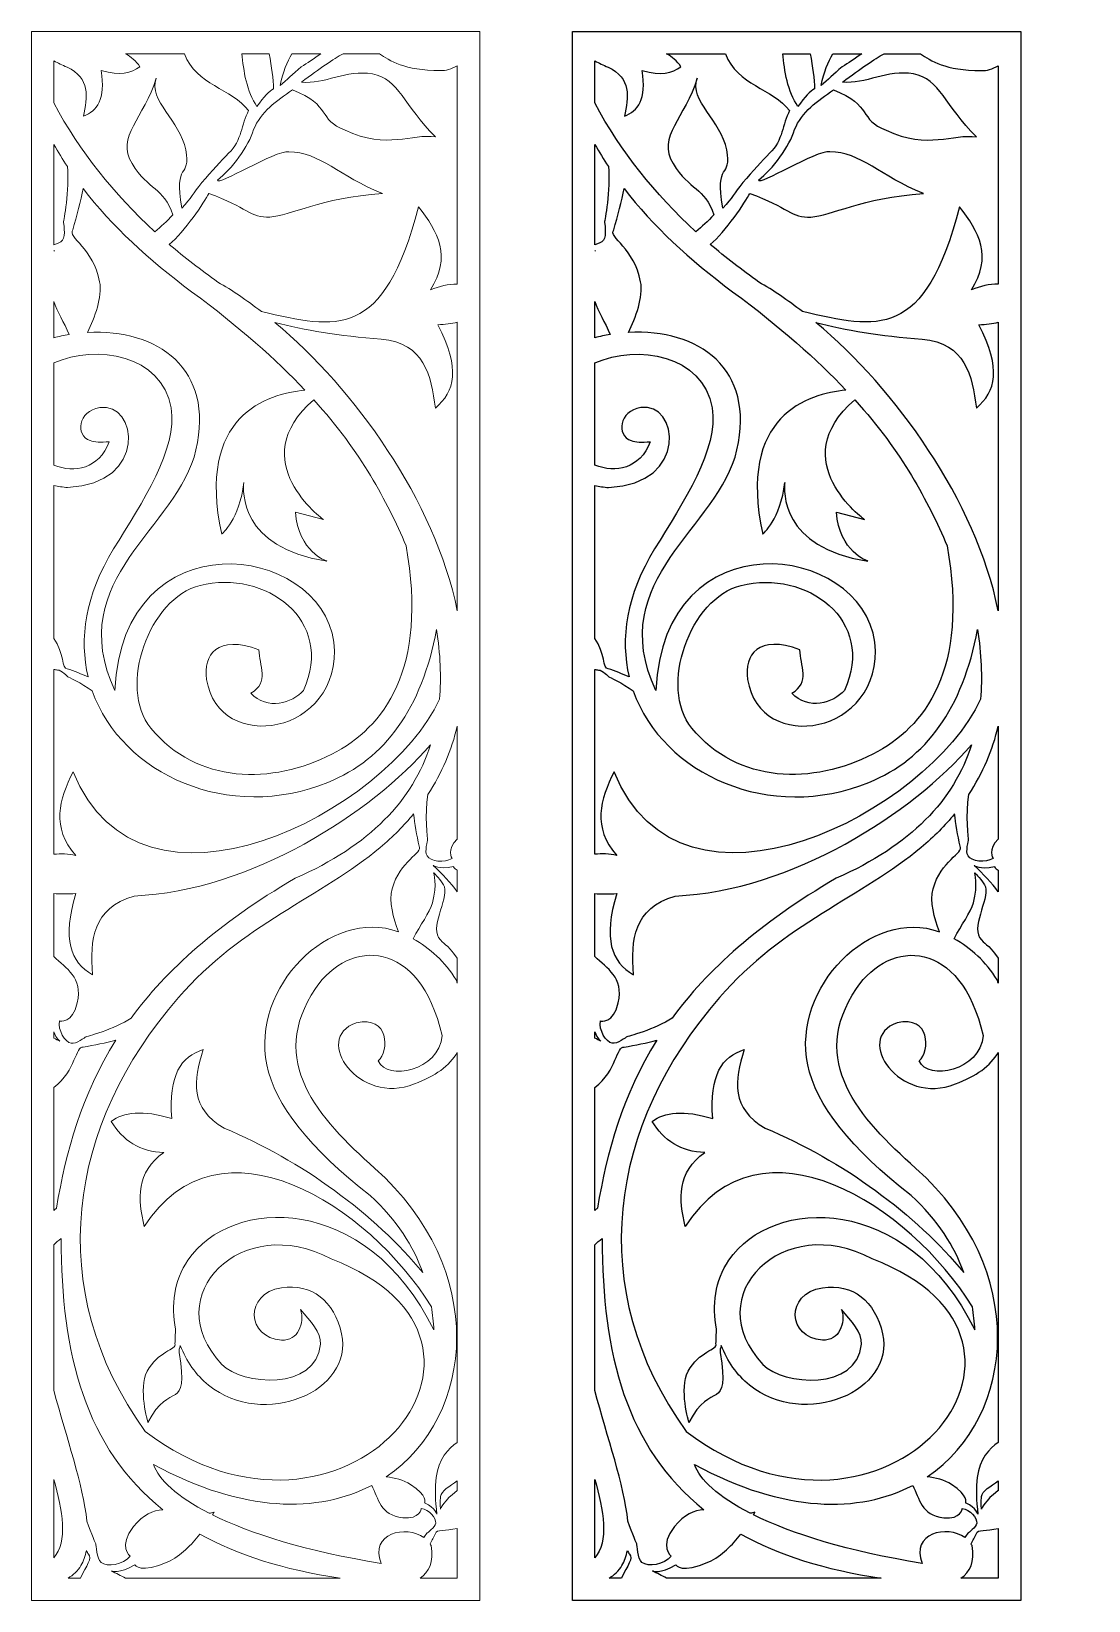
# Model space of a CAD drawing. Header units: centimetres. Extents: x -8.2 to 9.7, y -12.9 to 13.7.
import ezdxf

# ---------------------------------------------------------------- set-up
doc = ezdxf.new("R2010")
doc.units = ezdxf.units.CM
doc.header["$MEASUREMENT"] = 0
doc.layers.add('layer 1', color=7, linetype='Continuous')

msp = doc.modelspace()

# ---------------------------------------------------------------- linework, layer by layer
at = {"layer": 'layer 1', "color": 250, "lineweight": 9}
for points, knots in [([(-0.58237, 13.6521), (-0.58237, 13.6521), (-8.17867, 13.6521), (-8.17867, 13.6521), (-8.17867, 13.6521), (-8.17867, 13.6521), (-8.17867, -12.93497), (-8.17867, -12.93497), (-8.17867, -12.93497), (-8.17867, -12.93497), (-0.58237, -12.93497), (-0.58237, -12.93497), (-0.58237, -12.93497), (-0.58237, -12.93497), (-0.58237, 13.6521), (-0.58237, 13.6521)], [0, 0, 0, 0, 0.2, 0.2, 0.2, 0.2, 0.4, 0.4, 0.4, 0.4, 0.6, 0.6, 0.6, 0.6, 1, 1, 1, 1]), ([(-5.58546, 13.27229), (-5.58546, 13.27229), (-6.58621, 13.27229), (-6.58621, 13.27229), (-6.58621, 13.27229), (-6.49039, 13.22282), (-6.40755, 13.14908), (-6.3402, 13.05412), (-6.3402, 13.05412), (-6.49524, 12.9476), (-6.67089, 12.89498), (-6.99379, 12.99121), (-6.99379, 12.99121), (-6.92288, 12.49424), (-7.06045, 12.3082), (-7.29769, 12.21307), (-7.29769, 12.21307), (-7.22527, 12.53618), (-7.1799, 12.86322), (-7.57443, 13.04599), (-7.57443, 13.04599), (-7.65232, 13.08101), (-7.72707, 13.11597), (-7.79886, 13.15085), (-7.79886, 13.15085), (-7.79886, 13.15085), (-7.79886, 12.43912), (-7.79886, 12.43912), (-7.79886, 12.43912), (-7.35353, 11.60978), (-6.78417, 10.89811), (-6.08455, 10.25811), (-6.08455, 10.25811), (-5.98562, 10.33911), (-5.88335, 10.43682), (-5.78058, 10.54289), (-5.78058, 10.54289), (-5.94, 11.01455), (-6.19052, 10.95314), (-6.47331, 11.41098), (-6.47331, 11.41098), (-6.75652, 11.86997), (-6.26417, 12.17996), (-6.06535, 12.85864), (-6.06535, 12.85864), (-6.19997, 12.47757), (-5.65867, 12.1418), (-5.56265, 11.64326), (-5.56265, 11.64326), (-5.46702, 11.14528), (-5.77748, 11.46446), (-5.62754, 10.65904), (-5.62754, 10.65904), (-5.46123, 10.83068), (-5.44586, 10.90857), (-5.28922, 11.08949), (-5.28922, 11.08949), (-5.12272, 11.28161), (-4.96545, 11.46313), (-4.83715, 11.58604), (-4.83715, 11.58604), (-4.6043, 11.80814), (-4.62466, 12.07801), (-4.49726, 12.30935), (-4.49726, 12.30935), (-4.78786, 12.68515), (-5.38442, 12.74173), (-5.58546, 13.27229)], [0, 0, 0, 0, 0.05555556, 0.05555556, 0.05555556, 0.05555556, 0.11111111, 0.11111111, 0.11111111, 0.11111111, 0.16666667, 0.16666667, 0.16666667, 0.16666667, 0.22222222, 0.22222222, 0.22222222, 0.22222222, 0.27777778, 0.27777778, 0.27777778, 0.27777778, 0.33333333, 0.33333333, 0.33333333, 0.33333333, 0.38888889, 0.38888889, 0.38888889, 0.38888889, 0.44444444, 0.44444444, 0.44444444, 0.44444444, 0.5, 0.5, 0.5, 0.5, 0.55555556, 0.55555556, 0.55555556, 0.55555556, 0.61111111, 0.61111111, 0.61111111, 0.61111111, 0.66666667, 0.66666667, 0.66666667, 0.66666667, 0.72222222, 0.72222222, 0.72222222, 0.72222222, 0.77777778, 0.77777778, 0.77777778, 0.77777778, 0.83333333, 0.83333333, 0.83333333, 0.83333333, 0.88888889, 0.88888889, 0.88888889, 0.88888889, 1, 1, 1, 1]), ([(-2.27894, 13.27229), (-2.27894, 13.27229), (-2.89626, 13.27229), (-2.89626, 13.27229), (-2.89626, 13.27229), (-3.06347, 13.18183), (-3.28688, 13.0303), (-3.60264, 12.79253), (-3.60264, 12.79253), (-3.21153, 12.74889), (-2.84634, 13.01222), (-2.3989, 12.93105), (-2.3989, 12.93105), (-1.95087, 12.84983), (-1.86678, 12.39577), (-1.33063, 11.86485), (-1.33063, 11.86485), (-1.73728, 11.92416), (-2.14022, 11.64334), (-2.86397, 11.97791), (-2.86397, 11.97791), (-3.33165, 12.15267), (-3.0836, 12.40078), (-3.75424, 12.65971), (-3.75424, 12.65971), (-4.02499, 12.47874), (-4.29399, 12.28523), (-4.41353, 11.98754), (-4.41353, 11.98754), (-4.49369, 11.71446), (-4.79276, 11.30676), (-5.02373, 11.13367), (-5.02373, 11.13367), (-5.03076, 11.01388), (-4.05021, 11.64736), (-3.81565, 11.61086), (-3.81565, 11.61086), (-3.29701, 11.6131), (-2.95703, 11.19522), (-2.23208, 10.90421), (-2.23208, 10.90421), (-3.27694, 10.83125), (-3.79893, 10.52873), (-4.13673, 10.50598), (-4.13673, 10.50598), (-4.46241, 10.48415), (-4.52804, 10.67608), (-5.17017, 10.90567), (-5.17017, 10.90567), (-5.24859, 10.76276), (-5.58513, 10.25104), (-5.84207, 10.04355), (-5.84207, 10.04355), (-5.58366, 9.82225), (-5.30883, 9.60931), (-5.01723, 9.40264), (-5.01723, 9.40264), (-4.77707, 9.26603), (-4.52921, 9.09825), (-4.27972, 8.90411), (-4.27972, 8.90411), (-3.00229, 8.6102), (-2.20981, 8.41392), (-1.61727, 10.67827), (-1.61727, 10.67827), (-1.28985, 10.2637), (-1.05542, 9.83028), (-1.4181, 9.27088), (-1.4181, 9.27088), (-1.26478, 9.33683), (-1.11179, 9.36992), (-0.96218, 9.37203), (-0.96218, 9.37203), (-0.96218, 9.37203), (-0.96218, 13.06837), (-0.96218, 13.06837), (-0.96218, 13.06837), (-1.06147, 13.01589), (-1.15679, 12.98371), (-1.25113, 12.98807), (-1.25113, 12.98807), (-1.86492, 12.98994), (-2.10488, 13.1555), (-2.27894, 13.27229)], [0, 0, 0, 0, 0.04545455, 0.04545455, 0.04545455, 0.04545455, 0.09090909, 0.09090909, 0.09090909, 0.09090909, 0.13636364, 0.13636364, 0.13636364, 0.13636364, 0.18181818, 0.18181818, 0.18181818, 0.18181818, 0.22727273, 0.22727273, 0.22727273, 0.22727273, 0.27272727, 0.27272727, 0.27272727, 0.27272727, 0.31818182, 0.31818182, 0.31818182, 0.31818182, 0.36363636, 0.36363636, 0.36363636, 0.36363636, 0.40909091, 0.40909091, 0.40909091, 0.40909091, 0.45454545, 0.45454545, 0.45454545, 0.45454545, 0.5, 0.5, 0.5, 0.5, 0.54545455, 0.54545455, 0.54545455, 0.54545455, 0.59090909, 0.59090909, 0.59090909, 0.59090909, 0.63636364, 0.63636364, 0.63636364, 0.63636364, 0.68181818, 0.68181818, 0.68181818, 0.68181818, 0.72727273, 0.72727273, 0.72727273, 0.72727273, 0.77272727, 0.77272727, 0.77272727, 0.77272727, 0.81818182, 0.81818182, 0.81818182, 0.81818182, 0.86363636, 0.86363636, 0.86363636, 0.86363636, 0.90909091, 0.90909091, 0.90909091, 0.90909091, 1, 1, 1, 1]), ([(-4.15065, 13.27229), (-4.15065, 13.27229), (-4.61232, 13.27229), (-4.61232, 13.27229), (-4.61232, 13.27229), (-4.58301, 12.99244), (-4.53545, 12.62705), (-4.35593, 12.38035), (-4.35593, 12.38035), (-4.23814, 12.54336), (-4.15026, 12.64186), (-4.07529, 12.67856), (-4.07529, 12.67856), (-4.07435, 12.84138), (-4.10883, 13.05207), (-4.15065, 13.27229)], [0, 0, 0, 0, 0.2, 0.2, 0.2, 0.2, 0.4, 0.4, 0.4, 0.4, 0.6, 0.6, 0.6, 0.6, 1, 1, 1, 1]), ([(-3.27237, 13.27229), (-3.27237, 13.27229), (-3.76579, 13.27229), (-3.76579, 13.27229), (-3.76579, 13.27229), (-3.84597, 13.13505), (-3.91681, 12.96273), (-3.96483, 12.73732), (-3.96483, 12.73732), (-3.84492, 12.82528), (-3.75677, 12.93152), (-3.60789, 13.04878), (-3.60789, 13.04878), (-3.50886, 13.11445), (-3.39241, 13.19339), (-3.27237, 13.27229)], [0, 0, 0, 0, 0.2, 0.2, 0.2, 0.2, 0.4, 0.4, 0.4, 0.4, 0.6, 0.6, 0.6, 0.6, 1, 1, 1, 1]), ([(-7.79886, 11.73715), (-7.79886, 11.73715), (-7.79886, 10.0381), (-7.79886, 10.0381), (-7.79886, 10.0381), (-7.73399, 10.05091), (-7.67941, 10.07696), (-7.65102, 10.11371), (-7.65102, 10.11371), (-7.59268, 10.18926), (-7.63505, 10.42613), (-7.63505, 10.42613), (-7.63505, 10.42613), (-7.63505, 10.42613), (-7.52476, 10.97252), (-7.56873, 11.36263), (-7.56873, 11.36263), (-7.64979, 11.48478), (-7.72648, 11.60956), (-7.79886, 11.73715)], [0, 0, 0, 0, 0.16666667, 0.16666667, 0.16666667, 0.16666667, 0.33333333, 0.33333333, 0.33333333, 0.33333333, 0.5, 0.5, 0.5, 0.5, 0.66666667, 0.66666667, 0.66666667, 0.66666667, 1, 1, 1, 1]), ([(-7.23038, 8.55004), (-6.03641, 8.62146), (-5.07519, 7.93045), (-5.38954, 6.56168), (-5.38954, 6.56168), (-5.69535, 5.23004), (-7.64106, 4.38697), (-6.76652, 2.48549), (-6.76652, 2.48549), (-6.62667, 5.41469), (-3.2902, 4.99276), (-3.05236, 3.30225), (-3.05236, 3.30225), (-2.9078, 1.71709), (-5.01308, 1.39046), (-5.20926, 2.67149), (-5.20926, 2.67149), (-5.27321, 3.08915), (-5.02719, 3.44199), (-4.32229, 3.17324), (-4.32229, 3.17324), (-4.32229, 2.91559), (-4.13484, 2.61426), (-4.46192, 2.44226), (-4.46192, 2.44226), (-4.1803, 2.1415), (-3.7567, 2.27049), (-3.56926, 2.48549), (-3.56926, 2.48549), (-3.02448, 3.6795), (-4.22073, 4.53858), (-5.31945, 4.26637), (-5.31945, 4.26637), (-6.18525, 4.05181), (-6.71972, 2.54361), (-6.15524, 1.84878), (-6.15524, 1.84878), (-5.37969, 0.89408), (-4.09396, 0.88892), (-3.08584, 1.40737), (-3.08584, 1.40737), (-2.20257, 1.86166), (-1.45758, 2.84011), (-1.82946, 4.93588), (-1.82946, 4.93588), (-2.16267, 5.70964), (-2.58004, 6.50901), (-3.39391, 7.41064), (-3.39391, 7.41064), (-4.59809, 6.37259), (-3.23082, 5.38116), (-3.23082, 5.38116), (-3.23082, 5.38116), (-3.23082, 5.38116), (-3.70428, 5.50711), (-3.70428, 5.50711), (-3.70428, 5.50711), (-3.65402, 4.83572), (-3.17523, 4.67713), (-3.17523, 4.67713), (-3.17523, 4.67713), (-4.66107, 4.90104), (-4.59361, 5.88202), (-4.57882, 6.00677), (-4.57882, 6.00677), (-4.64889, 5.38777), (-4.95368, 5.13502), (-4.95368, 5.13502), (-4.95368, 5.13502), (-5.39037, 7.14302), (-4.18241, 7.51407), (-3.54415, 7.57342), (-3.54415, 7.57342), (-4.032, 8.09054), (-4.65268, 8.64188), (-5.463, 9.24128), (-5.463, 9.24128), (-6.19628, 9.78388), (-6.81207, 10.35244), (-7.30177, 10.98948), (-7.30177, 10.98948), (-7.34361, 10.78131), (-7.40835, 10.52397), (-7.47801, 10.29204), (-7.47801, 10.29204), (-7.57534, 10.166), (-7.12145, 9.96789), (-7.0218, 9.41133), (-7.0218, 9.41133), (-6.97462, 9.14722), (-7.10378, 8.80536), (-7.23038, 8.55004)], [0, 0, 0, 0, 0.04166667, 0.04166667, 0.04166667, 0.04166667, 0.08333333, 0.08333333, 0.08333333, 0.08333333, 0.125, 0.125, 0.125, 0.125, 0.16666667, 0.16666667, 0.16666667, 0.16666667, 0.20833333, 0.20833333, 0.20833333, 0.20833333, 0.25, 0.25, 0.25, 0.25, 0.29166667, 0.29166667, 0.29166667, 0.29166667, 0.33333333, 0.33333333, 0.33333333, 0.33333333, 0.375, 0.375, 0.375, 0.375, 0.41666667, 0.41666667, 0.41666667, 0.41666667, 0.45833333, 0.45833333, 0.45833333, 0.45833333, 0.5, 0.5, 0.5, 0.5, 0.54166667, 0.54166667, 0.54166667, 0.54166667, 0.58333333, 0.58333333, 0.58333333, 0.58333333, 0.625, 0.625, 0.625, 0.625, 0.66666667, 0.66666667, 0.66666667, 0.66666667, 0.70833333, 0.70833333, 0.70833333, 0.70833333, 0.75, 0.75, 0.75, 0.75, 0.79166667, 0.79166667, 0.79166667, 0.79166667, 0.83333333, 0.83333333, 0.83333333, 0.83333333, 0.875, 0.875, 0.875, 0.875, 0.91666667, 0.91666667, 0.91666667, 0.91666667, 1, 1, 1, 1]), ([(-7.79886, 9.93093), (-7.79886, 9.93093), (-7.79886, 9.92809), (-7.79886, 9.92809), (-7.79886, 9.92809), (-7.79886, 9.92809), (-7.78721, 9.93734), (-7.78721, 9.93734), (-7.78721, 9.93734), (-7.78721, 9.93734), (-7.79096, 9.9347), (-7.79886, 9.93093)], [0, 0, 0, 0, 0.25, 0.25, 0.25, 0.25, 0.5, 0.5, 0.5, 0.5, 1, 1, 1, 1]), ([(-7.79886, 9.07397), (-7.79886, 9.07397), (-7.79886, 8.46164), (-7.79886, 8.46164), (-7.79886, 8.46164), (-7.7118, 8.48338), (-7.62509, 8.50123), (-7.5391, 8.51538), (-7.5391, 8.51538), (-7.62552, 8.72218), (-7.73783, 8.90889), (-7.79886, 9.07397)], [0, 0, 0, 0, 0.25, 0.25, 0.25, 0.25, 0.5, 0.5, 0.5, 0.5, 1, 1, 1, 1]), ([(-0.96218, 3.83693), (-0.96218, 3.83693), (-0.96218, 8.72366), (-0.96218, 8.72366), (-0.96218, 8.72366), (-1.05926, 8.70278), (-1.16909, 8.68843), (-1.2944, 8.68151), (-1.2944, 8.68151), (-0.89698, 7.93002), (-1.00974, 7.55474), (-1.3334, 7.26736), (-1.3334, 7.26736), (-1.40294, 7.82381), (-1.51778, 8.371), (-2.25122, 8.43651), (-2.25122, 8.43651), (-2.96518, 8.49218), (-3.55615, 8.58854), (-4.05207, 8.7199), (-4.05207, 8.7199), (-2.69567, 7.58238), (-1.34498, 5.70919), (-0.96218, 3.83693)], [0, 0, 0, 0, 0.14285714, 0.14285714, 0.14285714, 0.14285714, 0.28571429, 0.28571429, 0.28571429, 0.28571429, 0.42857143, 0.42857143, 0.42857143, 0.42857143, 0.57142857, 0.57142857, 0.57142857, 0.57142857, 0.71428571, 0.71428571, 0.71428571, 0.71428571, 1, 1, 1, 1]), ([(-7.79886, 8.03538), (-7.79886, 8.03538), (-7.79886, 6.30127), (-7.79886, 6.30127), (-7.79886, 6.30127), (-7.44495, 6.16811), (-7.03668, 6.2356), (-6.85992, 6.69885), (-6.85992, 6.69885), (-7.00548, 6.68675), (-7.11107, 6.69256), (-7.18229, 6.71799), (-7.18229, 6.71799), (-7.44207, 6.81059), (-7.38934, 7.21942), (-7.01882, 7.28), (-7.01882, 7.28), (-6.38703, 7.38336), (-6.19265, 5.98218), (-7.56514, 5.92452), (-7.56514, 5.92452), (-7.64622, 5.92984), (-7.72419, 5.94161), (-7.79886, 5.95905), (-7.79886, 5.95905), (-7.79886, 5.95905), (-7.79886, 3.3678), (-7.79886, 3.3678), (-7.79886, 3.3678), (-7.61781, 3.115), (-7.66718, 2.8519), (-7.57093, 2.85441), (-7.57093, 2.85441), (-7.45262, 2.8126), (-7.32725, 2.76316), (-7.21675, 2.71527), (-7.21675, 2.71527), (-7.37068, 3.35668), (-7.2661, 4.10328), (-6.78511, 4.88505), (-6.78511, 4.88505), (-6.30239, 5.66932), (-5.69187, 6.58295), (-5.81192, 7.27217), (-5.81192, 7.27217), (-5.96917, 8.17422), (-7.07236, 8.35568), (-7.79886, 8.03538)], [0, 0, 0, 0, 0.07692308, 0.07692308, 0.07692308, 0.07692308, 0.15384615, 0.15384615, 0.15384615, 0.15384615, 0.23076923, 0.23076923, 0.23076923, 0.23076923, 0.30769231, 0.30769231, 0.30769231, 0.30769231, 0.38461538, 0.38461538, 0.38461538, 0.38461538, 0.46153846, 0.46153846, 0.46153846, 0.46153846, 0.53846154, 0.53846154, 0.53846154, 0.53846154, 0.61538462, 0.61538462, 0.61538462, 0.61538462, 0.69230769, 0.69230769, 0.69230769, 0.69230769, 0.76923077, 0.76923077, 0.76923077, 0.76923077, 0.84615385, 0.84615385, 0.84615385, 0.84615385, 1, 1, 1, 1]), ([(-7.79886, 2.84258), (-7.79886, 2.84258), (-7.79886, -0.28942), (-7.79886, -0.28942), (-7.79886, -0.28942), (-7.67964, -0.27674), (-7.55474, -0.28292), (-7.42539, -0.30923), (-7.42539, -0.30923), (-7.84822, 0.16364), (-7.70701, 0.63664), (-7.47176, 1.1094), (-7.47176, 1.1094), (-6.32976, -1.73638), (-2.14392, 0.42149), (-1.26369, 2.33686), (-1.26369, 2.33686), (-1.23104, 2.70964), (-1.24934, 3.10369), (-1.31247, 3.51712), (-1.31247, 3.51712), (-1.56486, 2.18863), (-2.1786, 1.32564), (-3.15292, 0.92845), (-3.15292, 0.92845), (-4.8265, 0.2464), (-6.64256, 1.05486), (-7.14665, 2.47716), (-7.14665, 2.47716), (-7.33498, 2.61219), (-7.56053, 2.71631), (-7.56053, 2.71631), (-7.56053, 2.71631), (-7.56053, 2.71631), (-7.67197, 2.83303), (-7.73597, 2.83135), (-7.73597, 2.83135), (-7.75776, 2.83512), (-7.77853, 2.83887), (-7.79886, 2.84258)], [0, 0, 0, 0, 0.09090909, 0.09090909, 0.09090909, 0.09090909, 0.18181818, 0.18181818, 0.18181818, 0.18181818, 0.27272727, 0.27272727, 0.27272727, 0.27272727, 0.36363636, 0.36363636, 0.36363636, 0.36363636, 0.45454545, 0.45454545, 0.45454545, 0.45454545, 0.54545455, 0.54545455, 0.54545455, 0.54545455, 0.63636364, 0.63636364, 0.63636364, 0.63636364, 0.72727273, 0.72727273, 0.72727273, 0.72727273, 0.81818182, 0.81818182, 0.81818182, 0.81818182, 1, 1, 1, 1]), ([(-0.96218, -0.03501), (-0.96218, -0.03501), (-0.96218, 1.88138), (-0.96218, 1.88138), (-0.96218, 1.88138), (-1.05798, 1.47873), (-1.22049, 1.08939), (-1.46152, 0.72207), (-1.46152, 0.72207), (-1.51664, 0.39355), (-1.46607, -0.04755), (-1.46607, -0.04755), (-1.46607, -0.04755), (-1.46607, -0.04755), (-1.51971, -0.24759), (-1.4752, -0.31664), (-1.4752, -0.31664), (-1.4158, -0.40879), (-1.18141, -0.44654), (-1.05039, -0.35963), (-1.05039, -0.35963), (-1.05039, -0.35963), (-1.15134, -0.20871), (-0.96218, -0.03501)], [0, 0, 0, 0, 0.14285714, 0.14285714, 0.14285714, 0.14285714, 0.28571429, 0.28571429, 0.28571429, 0.28571429, 0.42857143, 0.42857143, 0.42857143, 0.42857143, 0.57142857, 0.57142857, 0.57142857, 0.57142857, 0.71428571, 0.71428571, 0.71428571, 0.71428571, 1, 1, 1, 1]), ([(-7.79886, -0.95595), (-7.79886, -0.95595), (-7.79886, -2.02326), (-7.79886, -2.02326), (-7.79886, -2.02326), (-7.58707, -2.22847), (-7.30691, -2.3647), (-7.40182, -2.80931), (-7.40182, -2.80931), (-7.47717, -3.16224), (-7.70147, -3.11341), (-7.70147, -3.11341), (-7.70147, -3.11341), (-7.7343, -3.26717), (-7.61323, -3.47141), (-7.50575, -3.49288), (-7.50575, -3.49288), (-7.42517, -3.50898), (-7.25873, -3.38573), (-7.25873, -3.38573), (-7.25873, -3.38573), (-7.25873, -3.38573), (-6.77099, -3.25535), (-6.48962, -3.06447), (-6.48962, -3.06447), (-5.89375, -2.25525), (-5.02043, -1.46336), (-3.71045, -0.696), (-3.71045, -0.696), (-2.43745, -0.1405), (-1.7164, 0.62681), (-1.4157, 1.56568), (-1.4157, 1.56568), (-2.41312, 0.41181), (-4.4548, -0.91315), (-6.43708, -0.99699), (-6.43708, -0.99699), (-7.14221, -1.21198), (-7.19014, -1.72799), (-7.14221, -2.32974), (-7.14221, -2.32974), (-7.51879, -2.11487), (-7.65998, -1.72799), (-7.42539, -0.95411), (-7.42539, -0.95411), (-7.56356, -0.96461), (-7.68755, -0.96479), (-7.79886, -0.95595)], [0, 0, 0, 0, 0.07692308, 0.07692308, 0.07692308, 0.07692308, 0.15384615, 0.15384615, 0.15384615, 0.15384615, 0.23076923, 0.23076923, 0.23076923, 0.23076923, 0.30769231, 0.30769231, 0.30769231, 0.30769231, 0.38461538, 0.38461538, 0.38461538, 0.38461538, 0.46153846, 0.46153846, 0.46153846, 0.46153846, 0.53846154, 0.53846154, 0.53846154, 0.53846154, 0.61538462, 0.61538462, 0.61538462, 0.61538462, 0.69230769, 0.69230769, 0.69230769, 0.69230769, 0.76923077, 0.76923077, 0.76923077, 0.76923077, 0.84615385, 0.84615385, 0.84615385, 0.84615385, 1, 1, 1, 1]), ([(-1.54635, -7.37636), (-2.35012, -6.40011), (-3.60768, -5.4669), (-4.91115, -4.9326), (-4.91115, -4.9326), (-5.49576, -4.59621), (-5.43263, -4.12629), (-5.26641, -3.59954), (-5.26641, -3.59954), (-5.6463, -3.71387), (-5.85159, -4.02988), (-5.80119, -4.76806), (-5.80119, -4.76806), (-6.29532, -4.61408), (-6.61477, -4.66136), (-6.82689, -4.81472), (-6.82689, -4.81472), (-6.63681, -5.14095), (-6.32818, -5.33298), (-5.93352, -5.34307), (-5.93352, -5.34307), (-6.40755, -5.67796), (-6.3787, -6.12868), (-6.26592, -6.59851), (-6.26592, -6.59851), (-5.00003, -4.61222), (-2.45988, -6.23898), (-1.40117, -7.95555), (-1.40117, -7.95555), (-1.38046, -8.08647), (-1.36693, -8.21758), (-1.35883, -8.34872), (-1.35883, -8.34872), (-2.5113, -6.012), (-4.78912, -6.08578), (-5.52773, -7.16726), (-5.52773, -7.16726), (-5.76139, -7.5094), (-5.81741, -7.93755), (-5.73531, -8.33679), (-5.73531, -8.33679), (-5.74048, -8.41793), (-5.74412, -8.50148), (-5.7457, -8.58137), (-5.7457, -8.58137), (-5.70947, -8.68184), (-6.03996, -8.71501), (-6.21798, -9.04982), (-6.21798, -9.04982), (-6.3722, -9.34009), (-6.20401, -9.91696), (-6.20401, -9.91696), (-6.20401, -9.91696), (-5.83092, -9.1781), (-5.51412, -9.78451), (-5.67191, -8.73078), (-5.67191, -8.73078), (-5.68232, -8.7019), (-5.67029, -8.65411), (-5.65497, -8.61217), (-5.65497, -8.61217), (-5.55376, -8.87708), (-5.38976, -9.11469), (-5.17624, -9.28587), (-5.17624, -9.28587), (-4.23809, -10.03801), (-2.70602, -9.38441), (-2.9227, -8.41335), (-2.9227, -8.41335), (-3.04699, -7.85593), (-3.43028, -7.55592), (-3.93798, -7.6341), (-3.93798, -7.6341), (-4.58432, -7.73364), (-4.52833, -8.48119), (-3.94168, -8.5205), (-3.94168, -8.5205), (-3.65535, -8.53977), (-3.54731, -8.22589), (-3.61639, -8.00463), (-3.61639, -8.00463), (-3.45201, -8.19811), (-3.2659, -8.39038), (-3.28169, -8.5906), (-3.28169, -8.5906), (-3.34462, -9.38384), (-4.60851, -9.29224), (-4.9506, -8.9319), (-4.9506, -8.9319), (-6.05524, -7.76824), (-4.60851, -6.33672), (-3.09861, -7.14498), (-3.09861, -7.14498), (0.56841, -8.53864), (-2.87734, -12.62636), (-6.24886, -10.06858), (-6.24886, -10.06858), (-7.98942, -7.66096), (-7.56514, -4.86625), (-5.68561, -2.71673), (-5.68561, -2.71673), (-4.62452, -1.48634), (-3.24754, -0.9989), (-2.26661, -0.17386), (-2.26661, -0.17386), (-2.05153, 0.00704), (-1.86485, 0.19735), (-1.7029, 0.39512), (-1.7029, 0.39512), (-1.68147, 0.22637), (-1.64838, 0.02929), (-1.61054, -0.15108), (-1.61054, -0.15108), (-1.53627, -0.26626), (-1.94, -0.40299), (-2.06611, -0.87302), (-2.06611, -0.87302), (-2.1237, -1.08794), (-2.04615, -1.37669), (-1.95999, -1.60162), (-1.95999, -1.60162), (-3.11997, -1.18848), (-4.4603, -2.54273), (-4.19117, -3.85487), (-4.19117, -3.85487), (-4.05165, -4.53536), (-3.45458, -5.28426), (-2.44052, -6.07023), (-2.44052, -6.07023), (-1.9775, -6.49391), (-1.7039, -6.93211), (-1.54635, -7.37636)], [0, 0, 0, 0, 0.02941176, 0.02941176, 0.02941176, 0.02941176, 0.05882353, 0.05882353, 0.05882353, 0.05882353, 0.08823529, 0.08823529, 0.08823529, 0.08823529, 0.11764706, 0.11764706, 0.11764706, 0.11764706, 0.14705882, 0.14705882, 0.14705882, 0.14705882, 0.17647059, 0.17647059, 0.17647059, 0.17647059, 0.20588235, 0.20588235, 0.20588235, 0.20588235, 0.23529412, 0.23529412, 0.23529412, 0.23529412, 0.26470588, 0.26470588, 0.26470588, 0.26470588, 0.29411765, 0.29411765, 0.29411765, 0.29411765, 0.32352941, 0.32352941, 0.32352941, 0.32352941, 0.35294118, 0.35294118, 0.35294118, 0.35294118, 0.38235294, 0.38235294, 0.38235294, 0.38235294, 0.41176471, 0.41176471, 0.41176471, 0.41176471, 0.44117647, 0.44117647, 0.44117647, 0.44117647, 0.47058824, 0.47058824, 0.47058824, 0.47058824, 0.5, 0.5, 0.5, 0.5, 0.52941176, 0.52941176, 0.52941176, 0.52941176, 0.55882353, 0.55882353, 0.55882353, 0.55882353, 0.58823529, 0.58823529, 0.58823529, 0.58823529, 0.61764706, 0.61764706, 0.61764706, 0.61764706, 0.64705882, 0.64705882, 0.64705882, 0.64705882, 0.67647059, 0.67647059, 0.67647059, 0.67647059, 0.70588235, 0.70588235, 0.70588235, 0.70588235, 0.73529412, 0.73529412, 0.73529412, 0.73529412, 0.76470588, 0.76470588, 0.76470588, 0.76470588, 0.79411765, 0.79411765, 0.79411765, 0.79411765, 0.82352941, 0.82352941, 0.82352941, 0.82352941, 0.85294118, 0.85294118, 0.85294118, 0.85294118, 0.88235294, 0.88235294, 0.88235294, 0.88235294, 0.91176471, 0.91176471, 0.91176471, 0.91176471, 0.94117647, 0.94117647, 0.94117647, 0.94117647, 1, 1, 1, 1]), ([(-0.96218, -0.92611), (-0.96218, -0.92611), (-0.96218, -0.56185), (-0.96218, -0.56185), (-0.96218, -0.56185), (-1.01736, -0.53074), (-1.02646, -0.49585), (-1.02646, -0.49585), (-1.02646, -0.49585), (-1.28135, -0.5538), (-1.37129, -0.47783), (-1.37129, -0.47783), (-1.37129, -0.47783), (-1.21914, -0.62098), (-1.07305, -0.78014), (-0.96218, -0.92611)], [0, 0, 0, 0, 0.2, 0.2, 0.2, 0.2, 0.4, 0.4, 0.4, 0.4, 0.6, 0.6, 0.6, 0.6, 1, 1, 1, 1]), ([(-0.96218, -2.47204), (-0.96218, -2.47204), (-0.96218, -2.05217), (-0.96218, -2.05217), (-0.96218, -2.05217), (-1.15601, -1.77663), (-1.19259, -1.83132), (-1.27823, -1.69848), (-1.27823, -1.69848), (-1.41742, -1.48255), (-1.08137, -0.98424), (-1.1964, -0.80579), (-1.1964, -0.80579), (-1.28546, -0.66764), (-1.36303, -0.60384), (-1.36303, -0.60384), (-1.36303, -0.60384), (-1.36303, -0.60384), (-1.29887, -0.79574), (-1.38331, -1.11071), (-1.38331, -1.11071), (-1.43032, -1.2856), (-1.59347, -1.48536), (-1.70898, -1.72069), (-1.70898, -1.72069), (-1.42953, -1.88452), (-1.16841, -2.10797), (-0.98304, -2.41585), (-0.98304, -2.41585), (-0.97581, -2.43472), (-0.96891, -2.45341), (-0.96218, -2.47204)], [0, 0, 0, 0, 0.11111111, 0.11111111, 0.11111111, 0.11111111, 0.22222222, 0.22222222, 0.22222222, 0.22222222, 0.33333333, 0.33333333, 0.33333333, 0.33333333, 0.44444444, 0.44444444, 0.44444444, 0.44444444, 0.55555556, 0.55555556, 0.55555556, 0.55555556, 0.66666667, 0.66666667, 0.66666667, 0.66666667, 0.77777778, 0.77777778, 0.77777778, 0.77777778, 1, 1, 1, 1]), ([(-0.96218, -10.25589), (-0.96218, -10.25589), (-0.96218, -3.64677), (-0.96218, -3.64677), (-0.96218, -3.64677), (-1.09633, -3.8745), (-1.33493, -4.05288), (-1.68826, -4.1786), (-1.68826, -4.1786), (-2.62876, -4.56548), (-3.42804, -3.40473), (-2.67579, -3.14662), (-2.67579, -3.14662), (-2.11254, -3.01763), (-2.11254, -3.61961), (-2.30011, -3.79172), (-2.30011, -3.79172), (-2.15968, -4.13538), (-1.26543, -3.96349), (-1.21918, -3.36172), (-1.21918, -3.36172), (-1.59756, -1.71533), (-2.79179, -1.71309), (-3.36411, -2.56255), (-3.36411, -2.56255), (-4.1905, -3.78902), (-3.3257, -4.75292), (-2.35821, -5.61268), (-2.35821, -5.61268), (-0.44085, -7.31663), (-0.64555, -9.81088), (-2.16628, -10.83551), (-2.16628, -10.83551), (-2.0273, -10.85292), (-1.87356, -10.89069), (-1.75272, -10.96897), (-1.75272, -10.96897), (-1.45975, -11.15896), (-1.5153, -11.27684), (-1.5153, -11.27684), (-1.5153, -11.27684), (-1.32468, -11.3739), (-1.30792, -11.46877), (-1.30792, -11.46877), (-1.30792, -11.46877), (-1.33475, -11.24868), (-1.34103, -11.01696), (-1.32021, -10.84708), (-1.32021, -10.84708), (-1.28206, -10.53592), (-1.11079, -10.35566), (-0.96218, -10.25589)], [0, 0, 0, 0, 0.07142857, 0.07142857, 0.07142857, 0.07142857, 0.14285714, 0.14285714, 0.14285714, 0.14285714, 0.21428571, 0.21428571, 0.21428571, 0.21428571, 0.28571429, 0.28571429, 0.28571429, 0.28571429, 0.35714286, 0.35714286, 0.35714286, 0.35714286, 0.42857143, 0.42857143, 0.42857143, 0.42857143, 0.5, 0.5, 0.5, 0.5, 0.57142857, 0.57142857, 0.57142857, 0.57142857, 0.64285714, 0.64285714, 0.64285714, 0.64285714, 0.71428571, 0.71428571, 0.71428571, 0.71428571, 0.78571429, 0.78571429, 0.78571429, 0.78571429, 0.85714286, 0.85714286, 0.85714286, 0.85714286, 1, 1, 1, 1]), ([(-7.79886, -3.29656), (-7.79886, -3.29656), (-7.79886, -3.40751), (-7.79886, -3.40751), (-7.79886, -3.40751), (-7.76356, -3.42298), (-7.72849, -3.43896), (-7.69381, -3.45531), (-7.69381, -3.45531), (-7.69381, -3.45531), (-7.7529, -3.42343), (-7.79886, -3.29656)], [0, 0, 0, 0, 0.25, 0.25, 0.25, 0.25, 0.5, 0.5, 0.5, 0.5, 1, 1, 1, 1]), ([(-7.79886, -4.24066), (-7.79886, -4.24066), (-7.79886, -6.32418), (-7.79886, -6.32418), (-7.79886, -6.32418), (-7.78425, -6.31094), (-7.76941, -6.29789), (-7.75417, -6.2851), (-7.75417, -6.2851), (-7.59061, -5.32272), (-7.3336, -4.37088), (-6.74621, -3.44025), (-6.74621, -3.44025), (-6.91389, -3.48337), (-7.1153, -3.52632), (-7.30208, -3.55811), (-7.30208, -3.55811), (-7.43556, -3.53142), (-7.41603, -3.95118), (-7.79886, -4.24066)], [0, 0, 0, 0, 0.16666667, 0.16666667, 0.16666667, 0.16666667, 0.33333333, 0.33333333, 0.33333333, 0.33333333, 0.5, 0.5, 0.5, 0.5, 0.66666667, 0.66666667, 0.66666667, 0.66666667, 1, 1, 1, 1]), ([(-7.79886, -6.90877), (-7.79886, -6.90877), (-7.79886, -9.37537), (-7.79886, -9.37537), (-7.79886, -9.37537), (-7.58438, -10.17382), (-7.3009, -10.97395), (-7.23678, -11.58746), (-7.23678, -11.58746), (-7.16272, -11.80914), (-7.08555, -11.98082), (-7.08555, -11.98082), (-7.08555, -11.98082), (-7.08555, -11.98082), (-7.07415, -12.22629), (-6.99896, -12.28835), (-6.99896, -12.28835), (-6.89862, -12.37113), (-6.62004, -12.3294), (-6.5032, -12.18396), (-6.5032, -12.18396), (-6.5032, -12.18396), (-6.71623, -12.01423), (-6.44806, -11.68038), (-6.44806, -11.68038), (-6.28163, -11.4732), (-6.11579, -11.40593), (-5.94883, -11.39582), (-5.94883, -11.39582), (-7.25881, -10.35666), (-7.67797, -8.75256), (-7.67242, -6.80099), (-7.67242, -6.80099), (-7.72249, -6.83427), (-7.76388, -6.87005), (-7.79886, -6.90877)], [0, 0, 0, 0, 0.1, 0.1, 0.1, 0.1, 0.2, 0.2, 0.2, 0.2, 0.3, 0.3, 0.3, 0.3, 0.4, 0.4, 0.4, 0.4, 0.5, 0.5, 0.5, 0.5, 0.6, 0.6, 0.6, 0.6, 0.7, 0.7, 0.7, 0.7, 0.8, 0.8, 0.8, 0.8, 1, 1, 1, 1]), ([(-2.25308, -12.30408), (-2.45368, -11.78925), (-1.82874, -11.6521), (-1.52661, -11.86541), (-1.52661, -11.86541), (-1.49334, -11.81891), (-1.4737, -11.78898), (-1.4737, -11.78898), (-1.4737, -11.78898), (-1.4737, -11.78898), (-1.3352, -11.69129), (-1.32703, -11.62456), (-1.32703, -11.62456), (-1.3161, -11.53551), (-1.4437, -11.38902), (-1.5716, -11.37503), (-1.5716, -11.37503), (-1.5716, -11.37503), (-1.59127, -11.56185), (-1.88485, -11.52975), (-1.88485, -11.52975), (-2.27606, -11.48697), (-2.29135, -11.20675), (-2.4126, -10.98214), (-2.4126, -10.98214), (-3.31168, -11.45309), (-4.58672, -11.45599), (-6.10921, -10.62734), (-6.10921, -10.62734), (-6.02292, -10.8835), (-5.70908, -11.17592), (-5.16364, -11.45476), (-5.16364, -11.45476), (-5.13729, -11.45032), (-5.11087, -11.44435), (-5.08433, -11.43644), (-5.08433, -11.43644), (-5.08433, -11.43644), (-5.09285, -11.4533), (-5.10905, -11.48225), (-5.10905, -11.48225), (-4.46514, -11.80139), (-3.5155, -12.10047), (-2.25308, -12.30408)], [0, 0, 0, 0, 0.08333333, 0.08333333, 0.08333333, 0.08333333, 0.16666667, 0.16666667, 0.16666667, 0.16666667, 0.25, 0.25, 0.25, 0.25, 0.33333333, 0.33333333, 0.33333333, 0.33333333, 0.41666667, 0.41666667, 0.41666667, 0.41666667, 0.5, 0.5, 0.5, 0.5, 0.58333333, 0.58333333, 0.58333333, 0.58333333, 0.66666667, 0.66666667, 0.66666667, 0.66666667, 0.75, 0.75, 0.75, 0.75, 0.83333333, 0.83333333, 0.83333333, 0.83333333, 1, 1, 1, 1]), ([(-7.79886, -10.88322), (-7.79886, -10.88322), (-7.79886, -12.20809), (-7.79886, -12.20809), (-7.79886, -12.20809), (-7.55787, -11.94595), (-7.65025, -11.3969), (-7.79886, -10.88322)], [0, 0, 0, 0, 0.33333333, 0.33333333, 0.33333333, 0.33333333, 1, 1, 1, 1]), ([(-0.96218, -11.07254), (-0.96218, -11.07254), (-0.96218, -10.90798), (-0.96218, -10.90798), (-0.96218, -10.90798), (-1.09429, -10.99644), (-1.23478, -11.07869), (-1.2461, -11.17096), (-1.2461, -11.17096), (-1.26248, -11.30448), (-1.2471, -11.38523), (-1.2471, -11.38523), (-1.2471, -11.38523), (-1.2471, -11.38523), (-1.18692, -11.23095), (-0.96887, -11.07716), (-0.96887, -11.07716), (-0.96667, -11.07561), (-0.96444, -11.07406), (-0.96218, -11.07254)], [0, 0, 0, 0, 0.16666667, 0.16666667, 0.16666667, 0.16666667, 0.33333333, 0.33333333, 0.33333333, 0.33333333, 0.5, 0.5, 0.5, 0.5, 0.66666667, 0.66666667, 0.66666667, 0.66666667, 1, 1, 1, 1]), ([(-6.58521, -12.55516), (-6.58521, -12.55516), (-2.9442, -12.55516), (-2.9442, -12.55516), (-2.9442, -12.55516), (-3.9111, -12.41125), (-4.69478, -12.158), (-5.32523, -11.80936), (-5.32523, -11.80936), (-5.46132, -11.98603), (-5.6478, -12.17982), (-5.8656, -12.2792), (-5.8656, -12.2792), (-6.32632, -12.48918), (-6.42708, -12.32935), (-6.42708, -12.32935), (-6.42708, -12.32935), (-6.69439, -12.48668), (-6.82343, -12.43317), (-6.82343, -12.43317), (-6.82343, -12.43317), (-6.74322, -12.47157), (-6.66313, -12.51257), (-6.58521, -12.55516)], [0, 0, 0, 0, 0.14285714, 0.14285714, 0.14285714, 0.14285714, 0.28571429, 0.28571429, 0.28571429, 0.28571429, 0.42857143, 0.42857143, 0.42857143, 0.42857143, 0.57142857, 0.57142857, 0.57142857, 0.57142857, 0.71428571, 0.71428571, 0.71428571, 0.71428571, 1, 1, 1, 1]), ([(-1.59394, -12.55516), (-1.59394, -12.55516), (-0.96218, -12.55516), (-0.96218, -12.55516), (-0.96218, -12.55516), (-0.96218, -12.55516), (-0.96218, -11.71397), (-0.96218, -11.71397), (-0.96218, -11.71397), (-1.16378, -11.75809), (-1.3193, -11.72334), (-1.32865, -11.79956), (-1.32865, -11.79956), (-1.3588, -11.85639), (-1.39112, -11.9147), (-1.42406, -11.97197), (-1.42406, -11.97197), (-1.41776, -11.98204), (-1.41188, -11.9924), (-1.40664, -12.00321), (-1.40664, -12.00321), (-1.35632, -12.2788), (-1.44019, -12.45619), (-1.59394, -12.55516)], [0, 0, 0, 0, 0.14285714, 0.14285714, 0.14285714, 0.14285714, 0.28571429, 0.28571429, 0.28571429, 0.28571429, 0.42857143, 0.42857143, 0.42857143, 0.42857143, 0.57142857, 0.57142857, 0.57142857, 0.57142857, 0.71428571, 0.71428571, 0.71428571, 0.71428571, 1, 1, 1, 1]), ([(-7.55741, -12.55516), (-7.55741, -12.55516), (-7.34746, -12.55516), (-7.34746, -12.55516), (-7.34746, -12.55516), (-7.2491, -12.34058), (-7.13755, -12.211), (-7.21161, -12.1499), (-7.21161, -12.1499), (-7.22329, -12.12928), (-7.23495, -12.10844), (-7.24661, -12.08739), (-7.24661, -12.08739), (-7.26493, -12.18093), (-7.29478, -12.26532), (-7.33816, -12.33926), (-7.33816, -12.33926), (-7.39223, -12.43143), (-7.46804, -12.50283), (-7.55741, -12.55516)], [0, 0, 0, 0, 0.16666667, 0.16666667, 0.16666667, 0.16666667, 0.33333333, 0.33333333, 0.33333333, 0.33333333, 0.5, 0.5, 0.5, 0.5, 0.66666667, 0.66666667, 0.66666667, 0.66666667, 1, 1, 1, 1])]:
    msp.add_open_spline(points, degree=3, knots=knots, dxfattribs=at)
at = {"layer": 'layer 1', "color": 242}
for points, knots in [([(8.58404, 13.6521), (8.58404, 13.6521), (0.98774, 13.6521), (0.98774, 13.6521), (0.98774, 13.6521), (0.98774, 13.6521), (0.98774, -12.93497), (0.98774, -12.93497), (0.98774, -12.93497), (0.98774, -12.93497), (8.58404, -12.93497), (8.58404, -12.93497), (8.58404, -12.93497), (8.58404, -12.93497), (8.58404, 13.6521), (8.58404, 13.6521)], [0, 0, 0, 0, 0.2, 0.2, 0.2, 0.2, 0.4, 0.4, 0.4, 0.4, 0.6, 0.6, 0.6, 0.6, 1, 1, 1, 1]), ([(3.58095, 13.27229), (3.58095, 13.27229), (2.5802, 13.27229), (2.5802, 13.27229), (2.5802, 13.27229), (2.67602, 13.22282), (2.75886, 13.14908), (2.82621, 13.05412), (2.82621, 13.05412), (2.67117, 12.9476), (2.49552, 12.89498), (2.17262, 12.99121), (2.17262, 12.99121), (2.24353, 12.49424), (2.10596, 12.3082), (1.86872, 12.21307), (1.86872, 12.21307), (1.94114, 12.53618), (1.98651, 12.86322), (1.59198, 13.04599), (1.59198, 13.04599), (1.51409, 13.08101), (1.43934, 13.11597), (1.36755, 13.15085), (1.36755, 13.15085), (1.36755, 13.15085), (1.36755, 12.43912), (1.36755, 12.43912), (1.36755, 12.43912), (1.81288, 11.60978), (2.38224, 10.89811), (3.08186, 10.25811), (3.08186, 10.25811), (3.18079, 10.33911), (3.28306, 10.43682), (3.38583, 10.54289), (3.38583, 10.54289), (3.22641, 11.01455), (2.97589, 10.95314), (2.6931, 11.41098), (2.6931, 11.41098), (2.40989, 11.86997), (2.90224, 12.17996), (3.10106, 12.85864), (3.10106, 12.85864), (2.96644, 12.47757), (3.50774, 12.1418), (3.60376, 11.64326), (3.60376, 11.64326), (3.69939, 11.14528), (3.38893, 11.46446), (3.53887, 10.65904), (3.53887, 10.65904), (3.70518, 10.83068), (3.72055, 10.90857), (3.87719, 11.08949), (3.87719, 11.08949), (4.04369, 11.28161), (4.20096, 11.46313), (4.32926, 11.58604), (4.32926, 11.58604), (4.56211, 11.80814), (4.54175, 12.07801), (4.66915, 12.30935), (4.66915, 12.30935), (4.37855, 12.68515), (3.78199, 12.74173), (3.58095, 13.27229)], [0, 0, 0, 0, 0.05555556, 0.05555556, 0.05555556, 0.05555556, 0.11111111, 0.11111111, 0.11111111, 0.11111111, 0.16666667, 0.16666667, 0.16666667, 0.16666667, 0.22222222, 0.22222222, 0.22222222, 0.22222222, 0.27777778, 0.27777778, 0.27777778, 0.27777778, 0.33333333, 0.33333333, 0.33333333, 0.33333333, 0.38888889, 0.38888889, 0.38888889, 0.38888889, 0.44444444, 0.44444444, 0.44444444, 0.44444444, 0.5, 0.5, 0.5, 0.5, 0.55555556, 0.55555556, 0.55555556, 0.55555556, 0.61111111, 0.61111111, 0.61111111, 0.61111111, 0.66666667, 0.66666667, 0.66666667, 0.66666667, 0.72222222, 0.72222222, 0.72222222, 0.72222222, 0.77777778, 0.77777778, 0.77777778, 0.77777778, 0.83333333, 0.83333333, 0.83333333, 0.83333333, 0.88888889, 0.88888889, 0.88888889, 0.88888889, 1, 1, 1, 1]), ([(6.88747, 13.27229), (6.88747, 13.27229), (6.27015, 13.27229), (6.27015, 13.27229), (6.27015, 13.27229), (6.10294, 13.18183), (5.87953, 13.0303), (5.56377, 12.79253), (5.56377, 12.79253), (5.95488, 12.74889), (6.32007, 13.01222), (6.76751, 12.93105), (6.76751, 12.93105), (7.21554, 12.84983), (7.29963, 12.39577), (7.83578, 11.86485), (7.83578, 11.86485), (7.42913, 11.92416), (7.02619, 11.64334), (6.30244, 11.97791), (6.30244, 11.97791), (5.83476, 12.15267), (6.08281, 12.40078), (5.41217, 12.65971), (5.41217, 12.65971), (5.14142, 12.47874), (4.87242, 12.28523), (4.75288, 11.98754), (4.75288, 11.98754), (4.67272, 11.71446), (4.37365, 11.30676), (4.14268, 11.13367), (4.14268, 11.13367), (4.13565, 11.01388), (5.1162, 11.64736), (5.35076, 11.61086), (5.35076, 11.61086), (5.8694, 11.6131), (6.20938, 11.19522), (6.93433, 10.90421), (6.93433, 10.90421), (5.88947, 10.83125), (5.36748, 10.52873), (5.02968, 10.50598), (5.02968, 10.50598), (4.704, 10.48415), (4.63837, 10.67608), (3.99624, 10.90567), (3.99624, 10.90567), (3.91782, 10.76276), (3.58128, 10.25104), (3.32434, 10.04355), (3.32434, 10.04355), (3.58275, 9.82225), (3.85758, 9.60931), (4.14918, 9.40264), (4.14918, 9.40264), (4.38934, 9.26603), (4.6372, 9.09825), (4.88669, 8.90411), (4.88669, 8.90411), (6.16412, 8.6102), (6.9566, 8.41392), (7.54914, 10.67827), (7.54914, 10.67827), (7.87656, 10.2637), (8.11099, 9.83028), (7.74831, 9.27088), (7.74831, 9.27088), (7.90163, 9.33683), (8.05462, 9.36992), (8.20423, 9.37203), (8.20423, 9.37203), (8.20423, 9.37203), (8.20423, 13.06837), (8.20423, 13.06837), (8.20423, 13.06837), (8.10494, 13.01589), (8.00962, 12.98371), (7.91528, 12.98807), (7.91528, 12.98807), (7.30149, 12.98994), (7.06153, 13.1555), (6.88747, 13.27229)], [0, 0, 0, 0, 0.04545455, 0.04545455, 0.04545455, 0.04545455, 0.09090909, 0.09090909, 0.09090909, 0.09090909, 0.13636364, 0.13636364, 0.13636364, 0.13636364, 0.18181818, 0.18181818, 0.18181818, 0.18181818, 0.22727273, 0.22727273, 0.22727273, 0.22727273, 0.27272727, 0.27272727, 0.27272727, 0.27272727, 0.31818182, 0.31818182, 0.31818182, 0.31818182, 0.36363636, 0.36363636, 0.36363636, 0.36363636, 0.40909091, 0.40909091, 0.40909091, 0.40909091, 0.45454545, 0.45454545, 0.45454545, 0.45454545, 0.5, 0.5, 0.5, 0.5, 0.54545455, 0.54545455, 0.54545455, 0.54545455, 0.59090909, 0.59090909, 0.59090909, 0.59090909, 0.63636364, 0.63636364, 0.63636364, 0.63636364, 0.68181818, 0.68181818, 0.68181818, 0.68181818, 0.72727273, 0.72727273, 0.72727273, 0.72727273, 0.77272727, 0.77272727, 0.77272727, 0.77272727, 0.81818182, 0.81818182, 0.81818182, 0.81818182, 0.86363636, 0.86363636, 0.86363636, 0.86363636, 0.90909091, 0.90909091, 0.90909091, 0.90909091, 1, 1, 1, 1]), ([(5.01576, 13.27229), (5.01576, 13.27229), (4.55409, 13.27229), (4.55409, 13.27229), (4.55409, 13.27229), (4.5834, 12.99244), (4.63096, 12.62705), (4.81048, 12.38035), (4.81048, 12.38035), (4.92827, 12.54336), (5.01615, 12.64186), (5.09112, 12.67856), (5.09112, 12.67856), (5.09206, 12.84138), (5.05758, 13.05207), (5.01576, 13.27229)], [0, 0, 0, 0, 0.2, 0.2, 0.2, 0.2, 0.4, 0.4, 0.4, 0.4, 0.6, 0.6, 0.6, 0.6, 1, 1, 1, 1]), ([(5.89404, 13.27229), (5.89404, 13.27229), (5.40062, 13.27229), (5.40062, 13.27229), (5.40062, 13.27229), (5.32044, 13.13505), (5.2496, 12.96273), (5.20158, 12.73732), (5.20158, 12.73732), (5.32149, 12.82528), (5.40964, 12.93152), (5.55852, 13.04878), (5.55852, 13.04878), (5.65755, 13.11445), (5.774, 13.19339), (5.89404, 13.27229)], [0, 0, 0, 0, 0.2, 0.2, 0.2, 0.2, 0.4, 0.4, 0.4, 0.4, 0.6, 0.6, 0.6, 0.6, 1, 1, 1, 1]), ([(1.36755, 11.73715), (1.36755, 11.73715), (1.36755, 10.0381), (1.36755, 10.0381), (1.36755, 10.0381), (1.43242, 10.05091), (1.487, 10.07696), (1.51539, 10.11371), (1.51539, 10.11371), (1.57373, 10.18926), (1.53136, 10.42613), (1.53136, 10.42613), (1.53136, 10.42613), (1.53136, 10.42613), (1.64165, 10.97252), (1.59768, 11.36263), (1.59768, 11.36263), (1.51662, 11.48478), (1.43993, 11.60956), (1.36755, 11.73715)], [0, 0, 0, 0, 0.16666667, 0.16666667, 0.16666667, 0.16666667, 0.33333333, 0.33333333, 0.33333333, 0.33333333, 0.5, 0.5, 0.5, 0.5, 0.66666667, 0.66666667, 0.66666667, 0.66666667, 1, 1, 1, 1]), ([(1.93603, 8.55004), (3.13, 8.62146), (4.09122, 7.93045), (3.77687, 6.56168), (3.77687, 6.56168), (3.47106, 5.23004), (1.52535, 4.38697), (2.39989, 2.48549), (2.39989, 2.48549), (2.53974, 5.41469), (5.87621, 4.99276), (6.11405, 3.30225), (6.11405, 3.30225), (6.25861, 1.71709), (4.15333, 1.39046), (3.95715, 2.67149), (3.95715, 2.67149), (3.8932, 3.08915), (4.13922, 3.44199), (4.84412, 3.17324), (4.84412, 3.17324), (4.84412, 2.91559), (5.03157, 2.61426), (4.70449, 2.44226), (4.70449, 2.44226), (4.98611, 2.1415), (5.40971, 2.27049), (5.59715, 2.48549), (5.59715, 2.48549), (6.14193, 3.6795), (4.94568, 4.53858), (3.84696, 4.26637), (3.84696, 4.26637), (2.98116, 4.05181), (2.44669, 2.54361), (3.01117, 1.84878), (3.01117, 1.84878), (3.78672, 0.89408), (5.07245, 0.88892), (6.08057, 1.40737), (6.08057, 1.40737), (6.96384, 1.86166), (7.70883, 2.84011), (7.33695, 4.93588), (7.33695, 4.93588), (7.00374, 5.70964), (6.58637, 6.50901), (5.7725, 7.41064), (5.7725, 7.41064), (4.56832, 6.37259), (5.93559, 5.38116), (5.93559, 5.38116), (5.93559, 5.38116), (5.93559, 5.38116), (5.46213, 5.50711), (5.46213, 5.50711), (5.46213, 5.50711), (5.51239, 4.83572), (5.99118, 4.67713), (5.99118, 4.67713), (5.99118, 4.67713), (4.50534, 4.90104), (4.5728, 5.88202), (4.58759, 6.00677), (4.58759, 6.00677), (4.51752, 5.38777), (4.21273, 5.13502), (4.21273, 5.13502), (4.21273, 5.13502), (3.77604, 7.14302), (4.984, 7.51407), (5.62226, 7.57342), (5.62226, 7.57342), (5.13441, 8.09054), (4.51373, 8.64188), (3.70341, 9.24128), (3.70341, 9.24128), (2.97013, 9.78388), (2.35434, 10.35244), (1.86464, 10.98948), (1.86464, 10.98948), (1.8228, 10.78131), (1.75806, 10.52397), (1.6884, 10.29204), (1.6884, 10.29204), (1.59107, 10.166), (2.04496, 9.96789), (2.14461, 9.41133), (2.14461, 9.41133), (2.19179, 9.14722), (2.06263, 8.80536), (1.93603, 8.55004)], [0, 0, 0, 0, 0.04166667, 0.04166667, 0.04166667, 0.04166667, 0.08333333, 0.08333333, 0.08333333, 0.08333333, 0.125, 0.125, 0.125, 0.125, 0.16666667, 0.16666667, 0.16666667, 0.16666667, 0.20833333, 0.20833333, 0.20833333, 0.20833333, 0.25, 0.25, 0.25, 0.25, 0.29166667, 0.29166667, 0.29166667, 0.29166667, 0.33333333, 0.33333333, 0.33333333, 0.33333333, 0.375, 0.375, 0.375, 0.375, 0.41666667, 0.41666667, 0.41666667, 0.41666667, 0.45833333, 0.45833333, 0.45833333, 0.45833333, 0.5, 0.5, 0.5, 0.5, 0.54166667, 0.54166667, 0.54166667, 0.54166667, 0.58333333, 0.58333333, 0.58333333, 0.58333333, 0.625, 0.625, 0.625, 0.625, 0.66666667, 0.66666667, 0.66666667, 0.66666667, 0.70833333, 0.70833333, 0.70833333, 0.70833333, 0.75, 0.75, 0.75, 0.75, 0.79166667, 0.79166667, 0.79166667, 0.79166667, 0.83333333, 0.83333333, 0.83333333, 0.83333333, 0.875, 0.875, 0.875, 0.875, 0.91666667, 0.91666667, 0.91666667, 0.91666667, 1, 1, 1, 1]), ([(1.36755, 9.93093), (1.36755, 9.93093), (1.36755, 9.92809), (1.36755, 9.92809), (1.36755, 9.92809), (1.36755, 9.92809), (1.3792, 9.93734), (1.3792, 9.93734), (1.3792, 9.93734), (1.3792, 9.93734), (1.37545, 9.9347), (1.36755, 9.93093)], [0, 0, 0, 0, 0.25, 0.25, 0.25, 0.25, 0.5, 0.5, 0.5, 0.5, 1, 1, 1, 1]), ([(1.36755, 9.07397), (1.36755, 9.07397), (1.36755, 8.46164), (1.36755, 8.46164), (1.36755, 8.46164), (1.45461, 8.48338), (1.54132, 8.50123), (1.62731, 8.51538), (1.62731, 8.51538), (1.54089, 8.72218), (1.42858, 8.90889), (1.36755, 9.07397)], [0, 0, 0, 0, 0.25, 0.25, 0.25, 0.25, 0.5, 0.5, 0.5, 0.5, 1, 1, 1, 1]), ([(8.20423, 3.83693), (8.20423, 3.83693), (8.20423, 8.72366), (8.20423, 8.72366), (8.20423, 8.72366), (8.10715, 8.70278), (7.99732, 8.68843), (7.87201, 8.68151), (7.87201, 8.68151), (8.26943, 7.93002), (8.15667, 7.55474), (7.83301, 7.26736), (7.83301, 7.26736), (7.76347, 7.82381), (7.64863, 8.371), (6.91519, 8.43651), (6.91519, 8.43651), (6.20123, 8.49218), (5.61026, 8.58854), (5.11434, 8.7199), (5.11434, 8.7199), (6.47074, 7.58238), (7.82143, 5.70919), (8.20423, 3.83693)], [0, 0, 0, 0, 0.14285714, 0.14285714, 0.14285714, 0.14285714, 0.28571429, 0.28571429, 0.28571429, 0.28571429, 0.42857143, 0.42857143, 0.42857143, 0.42857143, 0.57142857, 0.57142857, 0.57142857, 0.57142857, 0.71428571, 0.71428571, 0.71428571, 0.71428571, 1, 1, 1, 1]), ([(1.36755, 8.03538), (1.36755, 8.03538), (1.36755, 6.30127), (1.36755, 6.30127), (1.36755, 6.30127), (1.72146, 6.16811), (2.12973, 6.2356), (2.30649, 6.69885), (2.30649, 6.69885), (2.16093, 6.68675), (2.05534, 6.69256), (1.98412, 6.71799), (1.98412, 6.71799), (1.72434, 6.81059), (1.77707, 7.21942), (2.14759, 7.28), (2.14759, 7.28), (2.77938, 7.38336), (2.97376, 5.98218), (1.60127, 5.92452), (1.60127, 5.92452), (1.52019, 5.92984), (1.44222, 5.94161), (1.36755, 5.95905), (1.36755, 5.95905), (1.36755, 5.95905), (1.36755, 3.3678), (1.36755, 3.3678), (1.36755, 3.3678), (1.5486, 3.115), (1.49923, 2.8519), (1.59548, 2.85441), (1.59548, 2.85441), (1.71379, 2.8126), (1.83916, 2.76316), (1.94966, 2.71527), (1.94966, 2.71527), (1.79573, 3.35668), (1.90031, 4.10328), (2.3813, 4.88505), (2.3813, 4.88505), (2.86402, 5.66932), (3.47454, 6.58295), (3.35449, 7.27217), (3.35449, 7.27217), (3.19724, 8.17422), (2.09405, 8.35568), (1.36755, 8.03538)], [0, 0, 0, 0, 0.07692308, 0.07692308, 0.07692308, 0.07692308, 0.15384615, 0.15384615, 0.15384615, 0.15384615, 0.23076923, 0.23076923, 0.23076923, 0.23076923, 0.30769231, 0.30769231, 0.30769231, 0.30769231, 0.38461538, 0.38461538, 0.38461538, 0.38461538, 0.46153846, 0.46153846, 0.46153846, 0.46153846, 0.53846154, 0.53846154, 0.53846154, 0.53846154, 0.61538462, 0.61538462, 0.61538462, 0.61538462, 0.69230769, 0.69230769, 0.69230769, 0.69230769, 0.76923077, 0.76923077, 0.76923077, 0.76923077, 0.84615385, 0.84615385, 0.84615385, 0.84615385, 1, 1, 1, 1]), ([(1.36755, 2.84258), (1.36755, 2.84258), (1.36755, -0.28942), (1.36755, -0.28942), (1.36755, -0.28942), (1.48677, -0.27674), (1.61167, -0.28292), (1.74102, -0.30923), (1.74102, -0.30923), (1.31819, 0.16364), (1.4594, 0.63664), (1.69465, 1.1094), (1.69465, 1.1094), (2.83665, -1.73638), (7.02249, 0.42149), (7.90272, 2.33686), (7.90272, 2.33686), (7.93537, 2.70964), (7.91707, 3.10369), (7.85394, 3.51712), (7.85394, 3.51712), (7.60155, 2.18863), (6.98781, 1.32564), (6.01349, 0.92845), (6.01349, 0.92845), (4.33991, 0.2464), (2.52385, 1.05486), (2.01976, 2.47716), (2.01976, 2.47716), (1.83143, 2.61219), (1.60588, 2.71631), (1.60588, 2.71631), (1.60588, 2.71631), (1.60588, 2.71631), (1.49444, 2.83303), (1.43044, 2.83135), (1.43044, 2.83135), (1.40865, 2.83512), (1.38788, 2.83887), (1.36755, 2.84258)], [0, 0, 0, 0, 0.09090909, 0.09090909, 0.09090909, 0.09090909, 0.18181818, 0.18181818, 0.18181818, 0.18181818, 0.27272727, 0.27272727, 0.27272727, 0.27272727, 0.36363636, 0.36363636, 0.36363636, 0.36363636, 0.45454545, 0.45454545, 0.45454545, 0.45454545, 0.54545455, 0.54545455, 0.54545455, 0.54545455, 0.63636364, 0.63636364, 0.63636364, 0.63636364, 0.72727273, 0.72727273, 0.72727273, 0.72727273, 0.81818182, 0.81818182, 0.81818182, 0.81818182, 1, 1, 1, 1]), ([(8.20423, -0.03501), (8.20423, -0.03501), (8.20423, 1.88138), (8.20423, 1.88138), (8.20423, 1.88138), (8.10843, 1.47873), (7.94592, 1.08939), (7.70489, 0.72207), (7.70489, 0.72207), (7.64977, 0.39355), (7.70034, -0.04755), (7.70034, -0.04755), (7.70034, -0.04755), (7.70034, -0.04755), (7.6467, -0.24759), (7.69121, -0.31664), (7.69121, -0.31664), (7.75061, -0.40879), (7.985, -0.44654), (8.11602, -0.35963), (8.11602, -0.35963), (8.11602, -0.35963), (8.01507, -0.20871), (8.20423, -0.03501)], [0, 0, 0, 0, 0.14285714, 0.14285714, 0.14285714, 0.14285714, 0.28571429, 0.28571429, 0.28571429, 0.28571429, 0.42857143, 0.42857143, 0.42857143, 0.42857143, 0.57142857, 0.57142857, 0.57142857, 0.57142857, 0.71428571, 0.71428571, 0.71428571, 0.71428571, 1, 1, 1, 1]), ([(1.36755, -0.95595), (1.36755, -0.95595), (1.36755, -2.02326), (1.36755, -2.02326), (1.36755, -2.02326), (1.57934, -2.22847), (1.8595, -2.3647), (1.76459, -2.80931), (1.76459, -2.80931), (1.68924, -3.16224), (1.46494, -3.11341), (1.46494, -3.11341), (1.46494, -3.11341), (1.43211, -3.26717), (1.55318, -3.47141), (1.66066, -3.49288), (1.66066, -3.49288), (1.74124, -3.50898), (1.90768, -3.38573), (1.90768, -3.38573), (1.90768, -3.38573), (1.90768, -3.38573), (2.39542, -3.25535), (2.67679, -3.06447), (2.67679, -3.06447), (3.27266, -2.25525), (4.14598, -1.46336), (5.45596, -0.696), (5.45596, -0.696), (6.72896, -0.1405), (7.45001, 0.62681), (7.75071, 1.56568), (7.75071, 1.56568), (6.75329, 0.41181), (4.71161, -0.91315), (2.72933, -0.99699), (2.72933, -0.99699), (2.0242, -1.21198), (1.97627, -1.72799), (2.0242, -2.32974), (2.0242, -2.32974), (1.64762, -2.11487), (1.50643, -1.72799), (1.74102, -0.95411), (1.74102, -0.95411), (1.60285, -0.96461), (1.47886, -0.96479), (1.36755, -0.95595)], [0, 0, 0, 0, 0.07692308, 0.07692308, 0.07692308, 0.07692308, 0.15384615, 0.15384615, 0.15384615, 0.15384615, 0.23076923, 0.23076923, 0.23076923, 0.23076923, 0.30769231, 0.30769231, 0.30769231, 0.30769231, 0.38461538, 0.38461538, 0.38461538, 0.38461538, 0.46153846, 0.46153846, 0.46153846, 0.46153846, 0.53846154, 0.53846154, 0.53846154, 0.53846154, 0.61538462, 0.61538462, 0.61538462, 0.61538462, 0.69230769, 0.69230769, 0.69230769, 0.69230769, 0.76923077, 0.76923077, 0.76923077, 0.76923077, 0.84615385, 0.84615385, 0.84615385, 0.84615385, 1, 1, 1, 1]), ([(7.62006, -7.37636), (6.81629, -6.40011), (5.55873, -5.4669), (4.25526, -4.9326), (4.25526, -4.9326), (3.67065, -4.59621), (3.73378, -4.12629), (3.9, -3.59954), (3.9, -3.59954), (3.52011, -3.71387), (3.31482, -4.02988), (3.36522, -4.76806), (3.36522, -4.76806), (2.87109, -4.61408), (2.55164, -4.66136), (2.33952, -4.81472), (2.33952, -4.81472), (2.5296, -5.14095), (2.83823, -5.33298), (3.23289, -5.34307), (3.23289, -5.34307), (2.75886, -5.67796), (2.78771, -6.12868), (2.90049, -6.59851), (2.90049, -6.59851), (4.16638, -4.61222), (6.70653, -6.23898), (7.76524, -7.95555), (7.76524, -7.95555), (7.78595, -8.08647), (7.79948, -8.21758), (7.80758, -8.34872), (7.80758, -8.34872), (6.65511, -6.012), (4.37729, -6.08578), (3.63868, -7.16726), (3.63868, -7.16726), (3.40502, -7.5094), (3.349, -7.93755), (3.4311, -8.33679), (3.4311, -8.33679), (3.42593, -8.41793), (3.42229, -8.50148), (3.42071, -8.58137), (3.42071, -8.58137), (3.45694, -8.68184), (3.12645, -8.71501), (2.94843, -9.04982), (2.94843, -9.04982), (2.79421, -9.34009), (2.9624, -9.91696), (2.9624, -9.91696), (2.9624, -9.91696), (3.33549, -9.1781), (3.65229, -9.78451), (3.4945, -8.73078), (3.4945, -8.73078), (3.48409, -8.7019), (3.49612, -8.65411), (3.51144, -8.61217), (3.51144, -8.61217), (3.61265, -8.87708), (3.77665, -9.11469), (3.99017, -9.28587), (3.99017, -9.28587), (4.92832, -10.03801), (6.46039, -9.38441), (6.24371, -8.41335), (6.24371, -8.41335), (6.11942, -7.85593), (5.73613, -7.55592), (5.22843, -7.6341), (5.22843, -7.6341), (4.58209, -7.73364), (4.63808, -8.48119), (5.22473, -8.5205), (5.22473, -8.5205), (5.51106, -8.53977), (5.6191, -8.22589), (5.55002, -8.00463), (5.55002, -8.00463), (5.7144, -8.19811), (5.90051, -8.39038), (5.88472, -8.5906), (5.88472, -8.5906), (5.82179, -9.38384), (4.5579, -9.29224), (4.21581, -8.9319), (4.21581, -8.9319), (3.11117, -7.76824), (4.5579, -6.33672), (6.0678, -7.14498), (6.0678, -7.14498), (9.73482, -8.53864), (6.28907, -12.62636), (2.91755, -10.06858), (2.91755, -10.06858), (1.17699, -7.66096), (1.60127, -4.86625), (3.4808, -2.71673), (3.4808, -2.71673), (4.54189, -1.48634), (5.91887, -0.9989), (6.8998, -0.17386), (6.8998, -0.17386), (7.11488, 0.00704), (7.30156, 0.19735), (7.46351, 0.39512), (7.46351, 0.39512), (7.48494, 0.22637), (7.51803, 0.02929), (7.55587, -0.15108), (7.55587, -0.15108), (7.63014, -0.26626), (7.22641, -0.40299), (7.1003, -0.87302), (7.1003, -0.87302), (7.04271, -1.08794), (7.12026, -1.37669), (7.20642, -1.60162), (7.20642, -1.60162), (6.04644, -1.18848), (4.70611, -2.54273), (4.97524, -3.85487), (4.97524, -3.85487), (5.11476, -4.53536), (5.71183, -5.28426), (6.72589, -6.07023), (6.72589, -6.07023), (7.18891, -6.49391), (7.46251, -6.93211), (7.62006, -7.37636)], [0, 0, 0, 0, 0.02941176, 0.02941176, 0.02941176, 0.02941176, 0.05882353, 0.05882353, 0.05882353, 0.05882353, 0.08823529, 0.08823529, 0.08823529, 0.08823529, 0.11764706, 0.11764706, 0.11764706, 0.11764706, 0.14705882, 0.14705882, 0.14705882, 0.14705882, 0.17647059, 0.17647059, 0.17647059, 0.17647059, 0.20588235, 0.20588235, 0.20588235, 0.20588235, 0.23529412, 0.23529412, 0.23529412, 0.23529412, 0.26470588, 0.26470588, 0.26470588, 0.26470588, 0.29411765, 0.29411765, 0.29411765, 0.29411765, 0.32352941, 0.32352941, 0.32352941, 0.32352941, 0.35294118, 0.35294118, 0.35294118, 0.35294118, 0.38235294, 0.38235294, 0.38235294, 0.38235294, 0.41176471, 0.41176471, 0.41176471, 0.41176471, 0.44117647, 0.44117647, 0.44117647, 0.44117647, 0.47058824, 0.47058824, 0.47058824, 0.47058824, 0.5, 0.5, 0.5, 0.5, 0.52941176, 0.52941176, 0.52941176, 0.52941176, 0.55882353, 0.55882353, 0.55882353, 0.55882353, 0.58823529, 0.58823529, 0.58823529, 0.58823529, 0.61764706, 0.61764706, 0.61764706, 0.61764706, 0.64705882, 0.64705882, 0.64705882, 0.64705882, 0.67647059, 0.67647059, 0.67647059, 0.67647059, 0.70588235, 0.70588235, 0.70588235, 0.70588235, 0.73529412, 0.73529412, 0.73529412, 0.73529412, 0.76470588, 0.76470588, 0.76470588, 0.76470588, 0.79411765, 0.79411765, 0.79411765, 0.79411765, 0.82352941, 0.82352941, 0.82352941, 0.82352941, 0.85294118, 0.85294118, 0.85294118, 0.85294118, 0.88235294, 0.88235294, 0.88235294, 0.88235294, 0.91176471, 0.91176471, 0.91176471, 0.91176471, 0.94117647, 0.94117647, 0.94117647, 0.94117647, 1, 1, 1, 1]), ([(8.20423, -0.92611), (8.20423, -0.92611), (8.20423, -0.56185), (8.20423, -0.56185), (8.20423, -0.56185), (8.14905, -0.53074), (8.13995, -0.49585), (8.13995, -0.49585), (8.13995, -0.49585), (7.88506, -0.5538), (7.79512, -0.47783), (7.79512, -0.47783), (7.79512, -0.47783), (7.94727, -0.62098), (8.09336, -0.78014), (8.20423, -0.92611)], [0, 0, 0, 0, 0.2, 0.2, 0.2, 0.2, 0.4, 0.4, 0.4, 0.4, 0.6, 0.6, 0.6, 0.6, 1, 1, 1, 1]), ([(8.20423, -2.47204), (8.20423, -2.47204), (8.20423, -2.05217), (8.20423, -2.05217), (8.20423, -2.05217), (8.0104, -1.77663), (7.97382, -1.83132), (7.88818, -1.69848), (7.88818, -1.69848), (7.74899, -1.48255), (8.08504, -0.98424), (7.97001, -0.80579), (7.97001, -0.80579), (7.88095, -0.66764), (7.80338, -0.60384), (7.80338, -0.60384), (7.80338, -0.60384), (7.80338, -0.60384), (7.86754, -0.79574), (7.7831, -1.11071), (7.7831, -1.11071), (7.73609, -1.2856), (7.57294, -1.48536), (7.45743, -1.72069), (7.45743, -1.72069), (7.73688, -1.88452), (7.998, -2.10797), (8.18337, -2.41585), (8.18337, -2.41585), (8.1906, -2.43472), (8.1975, -2.45341), (8.20423, -2.47204)], [0, 0, 0, 0, 0.11111111, 0.11111111, 0.11111111, 0.11111111, 0.22222222, 0.22222222, 0.22222222, 0.22222222, 0.33333333, 0.33333333, 0.33333333, 0.33333333, 0.44444444, 0.44444444, 0.44444444, 0.44444444, 0.55555556, 0.55555556, 0.55555556, 0.55555556, 0.66666667, 0.66666667, 0.66666667, 0.66666667, 0.77777778, 0.77777778, 0.77777778, 0.77777778, 1, 1, 1, 1]), ([(8.20423, -10.25589), (8.20423, -10.25589), (8.20423, -3.64677), (8.20423, -3.64677), (8.20423, -3.64677), (8.07008, -3.8745), (7.83148, -4.05288), (7.47815, -4.1786), (7.47815, -4.1786), (6.53765, -4.56548), (5.73837, -3.40473), (6.49062, -3.14662), (6.49062, -3.14662), (7.05387, -3.01763), (7.05387, -3.61961), (6.8663, -3.79172), (6.8663, -3.79172), (7.00673, -4.13538), (7.90098, -3.96349), (7.94723, -3.36172), (7.94723, -3.36172), (7.56885, -1.71533), (6.37462, -1.71309), (5.8023, -2.56255), (5.8023, -2.56255), (4.97591, -3.78902), (5.84071, -4.75292), (6.8082, -5.61268), (6.8082, -5.61268), (8.72556, -7.31663), (8.52086, -9.81088), (7.00013, -10.83551), (7.00013, -10.83551), (7.13911, -10.85292), (7.29285, -10.89069), (7.41369, -10.96897), (7.41369, -10.96897), (7.70666, -11.15896), (7.65111, -11.27684), (7.65111, -11.27684), (7.65111, -11.27684), (7.84173, -11.3739), (7.85849, -11.46877), (7.85849, -11.46877), (7.85849, -11.46877), (7.83166, -11.24868), (7.82538, -11.01696), (7.8462, -10.84708), (7.8462, -10.84708), (7.88435, -10.53592), (8.05562, -10.35566), (8.20423, -10.25589)], [0, 0, 0, 0, 0.07142857, 0.07142857, 0.07142857, 0.07142857, 0.14285714, 0.14285714, 0.14285714, 0.14285714, 0.21428571, 0.21428571, 0.21428571, 0.21428571, 0.28571429, 0.28571429, 0.28571429, 0.28571429, 0.35714286, 0.35714286, 0.35714286, 0.35714286, 0.42857143, 0.42857143, 0.42857143, 0.42857143, 0.5, 0.5, 0.5, 0.5, 0.57142857, 0.57142857, 0.57142857, 0.57142857, 0.64285714, 0.64285714, 0.64285714, 0.64285714, 0.71428571, 0.71428571, 0.71428571, 0.71428571, 0.78571429, 0.78571429, 0.78571429, 0.78571429, 0.85714286, 0.85714286, 0.85714286, 0.85714286, 1, 1, 1, 1]), ([(1.36755, -3.29656), (1.36755, -3.29656), (1.36755, -3.40751), (1.36755, -3.40751), (1.36755, -3.40751), (1.40285, -3.42298), (1.43792, -3.43896), (1.4726, -3.45531), (1.4726, -3.45531), (1.4726, -3.45531), (1.41351, -3.42343), (1.36755, -3.29656)], [0, 0, 0, 0, 0.25, 0.25, 0.25, 0.25, 0.5, 0.5, 0.5, 0.5, 1, 1, 1, 1]), ([(1.36755, -4.24066), (1.36755, -4.24066), (1.36755, -6.32418), (1.36755, -6.32418), (1.36755, -6.32418), (1.38216, -6.31094), (1.397, -6.29789), (1.41224, -6.2851), (1.41224, -6.2851), (1.5758, -5.32272), (1.83281, -4.37088), (2.4202, -3.44025), (2.4202, -3.44025), (2.25252, -3.48337), (2.05111, -3.52632), (1.86433, -3.55811), (1.86433, -3.55811), (1.73085, -3.53142), (1.75038, -3.95118), (1.36755, -4.24066)], [0, 0, 0, 0, 0.16666667, 0.16666667, 0.16666667, 0.16666667, 0.33333333, 0.33333333, 0.33333333, 0.33333333, 0.5, 0.5, 0.5, 0.5, 0.66666667, 0.66666667, 0.66666667, 0.66666667, 1, 1, 1, 1]), ([(1.36755, -6.90877), (1.36755, -6.90877), (1.36755, -9.37537), (1.36755, -9.37537), (1.36755, -9.37537), (1.58203, -10.17382), (1.86551, -10.97395), (1.92963, -11.58746), (1.92963, -11.58746), (2.00369, -11.80914), (2.08086, -11.98082), (2.08086, -11.98082), (2.08086, -11.98082), (2.08086, -11.98082), (2.09226, -12.22629), (2.16745, -12.28835), (2.16745, -12.28835), (2.26779, -12.37113), (2.54637, -12.3294), (2.66321, -12.18396), (2.66321, -12.18396), (2.66321, -12.18396), (2.45018, -12.01423), (2.71835, -11.68038), (2.71835, -11.68038), (2.88478, -11.4732), (3.05062, -11.40593), (3.21758, -11.39582), (3.21758, -11.39582), (1.9076, -10.35666), (1.48844, -8.75256), (1.49399, -6.80099), (1.49399, -6.80099), (1.44392, -6.83427), (1.40253, -6.87005), (1.36755, -6.90877)], [0, 0, 0, 0, 0.1, 0.1, 0.1, 0.1, 0.2, 0.2, 0.2, 0.2, 0.3, 0.3, 0.3, 0.3, 0.4, 0.4, 0.4, 0.4, 0.5, 0.5, 0.5, 0.5, 0.6, 0.6, 0.6, 0.6, 0.7, 0.7, 0.7, 0.7, 0.8, 0.8, 0.8, 0.8, 1, 1, 1, 1]), ([(6.91333, -12.30408), (6.71273, -11.78925), (7.33767, -11.6521), (7.6398, -11.86541), (7.6398, -11.86541), (7.67307, -11.81891), (7.69271, -11.78898), (7.69271, -11.78898), (7.69271, -11.78898), (7.69271, -11.78898), (7.83121, -11.69129), (7.83938, -11.62456), (7.83938, -11.62456), (7.85031, -11.53551), (7.72271, -11.38902), (7.59481, -11.37503), (7.59481, -11.37503), (7.59481, -11.37503), (7.57514, -11.56185), (7.28156, -11.52975), (7.28156, -11.52975), (6.89035, -11.48697), (6.87506, -11.20675), (6.75381, -10.98214), (6.75381, -10.98214), (5.85473, -11.45309), (4.57969, -11.45599), (3.0572, -10.62734), (3.0572, -10.62734), (3.14349, -10.8835), (3.45733, -11.17592), (4.00277, -11.45476), (4.00277, -11.45476), (4.02912, -11.45032), (4.05554, -11.44435), (4.08208, -11.43644), (4.08208, -11.43644), (4.08208, -11.43644), (4.07356, -11.4533), (4.05736, -11.48225), (4.05736, -11.48225), (4.70127, -11.80139), (5.65091, -12.10047), (6.91333, -12.30408)], [0, 0, 0, 0, 0.08333333, 0.08333333, 0.08333333, 0.08333333, 0.16666667, 0.16666667, 0.16666667, 0.16666667, 0.25, 0.25, 0.25, 0.25, 0.33333333, 0.33333333, 0.33333333, 0.33333333, 0.41666667, 0.41666667, 0.41666667, 0.41666667, 0.5, 0.5, 0.5, 0.5, 0.58333333, 0.58333333, 0.58333333, 0.58333333, 0.66666667, 0.66666667, 0.66666667, 0.66666667, 0.75, 0.75, 0.75, 0.75, 0.83333333, 0.83333333, 0.83333333, 0.83333333, 1, 1, 1, 1]), ([(1.36755, -10.88322), (1.36755, -10.88322), (1.36755, -12.20809), (1.36755, -12.20809), (1.36755, -12.20809), (1.60854, -11.94595), (1.51616, -11.3969), (1.36755, -10.88322)], [0, 0, 0, 0, 0.33333333, 0.33333333, 0.33333333, 0.33333333, 1, 1, 1, 1]), ([(8.20423, -11.07254), (8.20423, -11.07254), (8.20423, -10.90798), (8.20423, -10.90798), (8.20423, -10.90798), (8.07212, -10.99644), (7.93163, -11.07869), (7.92031, -11.17096), (7.92031, -11.17096), (7.90393, -11.30448), (7.91931, -11.38523), (7.91931, -11.38523), (7.91931, -11.38523), (7.91931, -11.38523), (7.97949, -11.23095), (8.19754, -11.07716), (8.19754, -11.07716), (8.19974, -11.07561), (8.20197, -11.07406), (8.20423, -11.07254)], [0, 0, 0, 0, 0.16666667, 0.16666667, 0.16666667, 0.16666667, 0.33333333, 0.33333333, 0.33333333, 0.33333333, 0.5, 0.5, 0.5, 0.5, 0.66666667, 0.66666667, 0.66666667, 0.66666667, 1, 1, 1, 1]), ([(2.5812, -12.55516), (2.5812, -12.55516), (6.22221, -12.55516), (6.22221, -12.55516), (6.22221, -12.55516), (5.25531, -12.41125), (4.47163, -12.158), (3.84118, -11.80936), (3.84118, -11.80936), (3.70509, -11.98603), (3.51861, -12.17982), (3.30081, -12.2792), (3.30081, -12.2792), (2.84009, -12.48918), (2.73933, -12.32935), (2.73933, -12.32935), (2.73933, -12.32935), (2.47202, -12.48668), (2.34298, -12.43317), (2.34298, -12.43317), (2.34298, -12.43317), (2.42319, -12.47157), (2.50328, -12.51257), (2.5812, -12.55516)], [0, 0, 0, 0, 0.14285714, 0.14285714, 0.14285714, 0.14285714, 0.28571429, 0.28571429, 0.28571429, 0.28571429, 0.42857143, 0.42857143, 0.42857143, 0.42857143, 0.57142857, 0.57142857, 0.57142857, 0.57142857, 0.71428571, 0.71428571, 0.71428571, 0.71428571, 1, 1, 1, 1]), ([(7.57247, -12.55516), (7.57247, -12.55516), (8.20423, -12.55516), (8.20423, -12.55516), (8.20423, -12.55516), (8.20423, -12.55516), (8.20423, -11.71397), (8.20423, -11.71397), (8.20423, -11.71397), (8.00263, -11.75809), (7.84711, -11.72334), (7.83776, -11.79956), (7.83776, -11.79956), (7.80761, -11.85639), (7.77529, -11.9147), (7.74235, -11.97197), (7.74235, -11.97197), (7.74865, -11.98204), (7.75453, -11.9924), (7.75977, -12.00321), (7.75977, -12.00321), (7.81009, -12.2788), (7.72622, -12.45619), (7.57247, -12.55516)], [0, 0, 0, 0, 0.14285714, 0.14285714, 0.14285714, 0.14285714, 0.28571429, 0.28571429, 0.28571429, 0.28571429, 0.42857143, 0.42857143, 0.42857143, 0.42857143, 0.57142857, 0.57142857, 0.57142857, 0.57142857, 0.71428571, 0.71428571, 0.71428571, 0.71428571, 1, 1, 1, 1]), ([(1.609, -12.55516), (1.609, -12.55516), (1.81895, -12.55516), (1.81895, -12.55516), (1.81895, -12.55516), (1.91731, -12.34058), (2.02886, -12.211), (1.9548, -12.1499), (1.9548, -12.1499), (1.94312, -12.12928), (1.93146, -12.10844), (1.9198, -12.08739), (1.9198, -12.08739), (1.90148, -12.18093), (1.87163, -12.26532), (1.82825, -12.33926), (1.82825, -12.33926), (1.77418, -12.43143), (1.69837, -12.50283), (1.609, -12.55516)], [0, 0, 0, 0, 0.16666667, 0.16666667, 0.16666667, 0.16666667, 0.33333333, 0.33333333, 0.33333333, 0.33333333, 0.5, 0.5, 0.5, 0.5, 0.66666667, 0.66666667, 0.66666667, 0.66666667, 1, 1, 1, 1])]:
    msp.add_open_spline(points, degree=3, knots=knots, dxfattribs=at)

doc.saveas('drawing.dxf')
